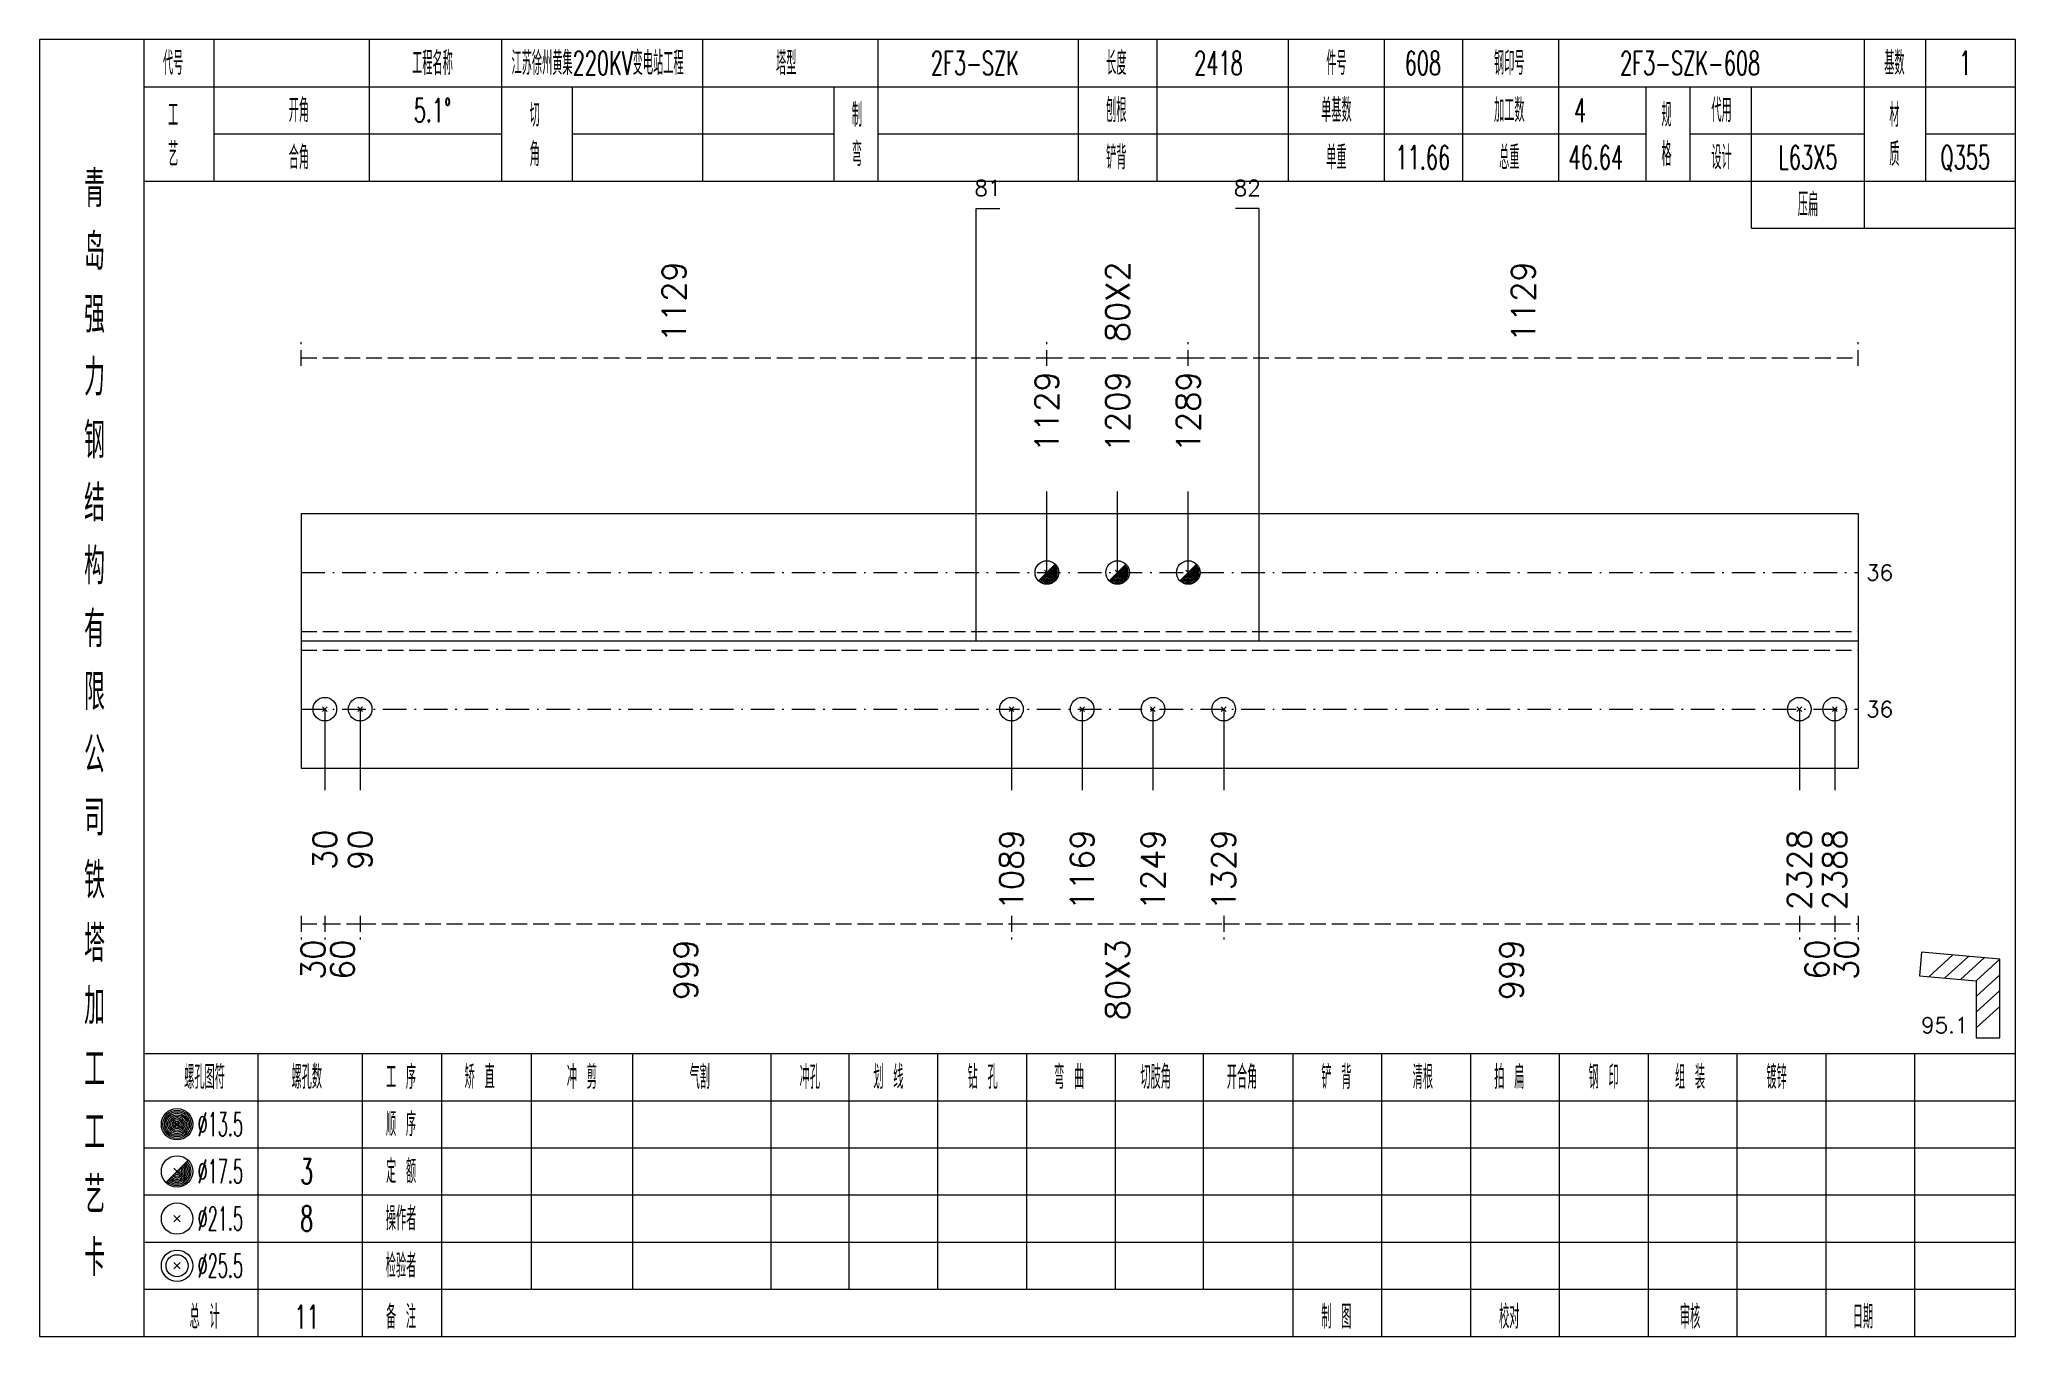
# Model space of a CAD drawing. Extents: x 0 to 4623, y -1159 to 4890.
# Drawn here: x 2491.2 to 2742.6, y 2025 to 2190 of the extents above; entities that cross this region are included whole.
import ezdxf
from ezdxf.enums import TextEntityAlignment as Align

# ---------------------------------------------------------------- set-up
doc = ezdxf.new("R2010")
doc.units = 0
doc.header["$MEASUREMENT"] = 0
doc.linetypes.add('一点画线', pattern=[5.2, 3, -1, 0.2, -1])
doc.linetypes.add('虚线', pattern=[2.75, 2, -0.75])
doc.layers.get('0').update_dxf_attribs({"linetype": 'CONTINUOUS', "lineweight": 25})
for name, color, linetype, lineweight in [('1', 7, 'CONTINUOUS', 25), ('2', 7, 'CONTINUOUS', 25), ('4', 7, 'CONTINUOUS', 25), ('5', 7, 'CONTINUOUS', 25)]:
    doc.layers.add(name, color=color, linetype=linetype, lineweight=lineweight)
doc.styles.get("Standard").update_dxf_attribs({"font": 'simplex.shx', "width": 0.7, "height": 3, "bigfont": 'gbhzfs.shx'})

msp = doc.modelspace()

# ---------------------------------------------------------------- texts
at = {"color": 8, "linetype": 'Continuous', "lineweight": 9}
for s, p in [('1129', (2571.93, 2151.5)), ('80X2', (2628.36, 2151.5)), ('1129', (2679.98, 2151.5))]:
    msp.add_text(s, height=3, rotation=90, dxfattribs=at).set_placement(p, align=Align.MIDDLE_LEFT)
at = {"color": 7, "linetype": 'Continuous', "lineweight": 13}
for s, p in [('1129', (2619.36, 2137.5)), ('1209', (2628.36, 2137.5)), ('1289', (2637.36, 2137.5))]:
    msp.add_text(s, height=3, rotation=90, dxfattribs=at).set_placement(p, align=Align.MIDDLE_LEFT)
for p in [(2723.6, 2122.19), (2723.6, 2104.81)]:
    msp.add_text('36', height=2, dxfattribs=at).set_placement(p, align=Align.MIDDLE_LEFT)
at = {"color": 8, "linetype": 'Continuous', "lineweight": 9}
for s, p in [('30', (2526, 2075.5)), ('60', (2529.75, 2075.5)), ('999', (2573.43, 2075.5)), ('80X3', (2628.36, 2075.5)), ('999', (2678.48, 2075.5)), ('60', (2717.35, 2075.5)), ('30', (2721.1, 2075.5))]:
    msp.add_text(s, height=3, rotation=90, dxfattribs=at).set_placement(p, align=Align.MIDDLE_RIGHT)
at = {"layer": '1', "color": 7, "linetype": 'Continuous', "lineweight": 13}
for s, p in [('30', (2527.5, 2089.5)), ('90', (2532, 2089.5)), ('1089', (2614.86, 2089.5)), ('1169', (2623.86, 2089.5)), ('1249', (2632.86, 2089.5)), ('1329', (2641.86, 2089.5)), ('2328', (2715.1, 2089.5)), ('2388', (2719.6, 2089.5))]:
    msp.add_text(s, height=3, rotation=90, dxfattribs=at).set_placement(p, align=Align.MIDDLE_RIGHT)
at = {"layer": '2', "color": 7, "linetype": 'Continuous', "lineweight": 13}
for s, p in [('81', (2611.86, 2169.5)), ('82', (2644.86, 2169.5))]:
    msp.add_text(s, height=2, dxfattribs=at).set_placement(p, align=Align.BOTTOM_CENTER)
msp.add_text('95.1', height=2, dxfattribs=at).set_placement((2736.6, 2063), align=Align.BOTTOM_RIGHT)
at = {"layer": '4', "color": 1, "linetype": 'Continuous', "lineweight": 13}
for s, height, width, p in [('代号', 3, 0.6, (2508.2, 2187)), ('工程名称', 3, 0.6, (2541.2, 2187)), ('江苏徐州黄集220KV变电站工程', 3, 0.6, (2562.2, 2187)), ('塔型', 3, 0.6, (2586.2, 2187)), ('2F3-SZK', 3, 0.6, (2610.2, 2187)), ('长度', 3, 0.6, (2628.2, 2187)), ('2418', 3, 0.6, (2641.2, 2187)), ('件号', 3, 0.6, (2656.2, 2187)), ('608', 3, 0.6, (2667.2, 2187)), ('钢印号', 3, 0.6, (2678.2, 2187)), ('2F3-SZK-608', 3, 0.6, (2701.2, 2187)), ('基数', 3, 0.6, (2727.2, 2187)), ('1', 3, 0.6, (2736.2, 2187)), ('开角', 3, 0.6, (2524.2, 2181)), ('5.1%%d', 3, 0.6, (2541.2, 2181)), ('制', 3, 0.6, (2595.2, 2180.4)), ('刨根', 3, 0.6, (2628.2, 2181)), ('单基数', 3, 0.6, (2656.2, 2181)), ('加工数', 3, 0.6, (2678.2, 2181)), ('4', 3, 0.6, (2687.2, 2181)), ('规', 3, 0.6, (2698.2, 2180.4)), ('代用', 3, 0.6, (2705.2, 2181)), ('材', 3, 0.6, (2727.2, 2180.4)), ('工', 3, 0.6, (2508.2, 2180.4)), ('切', 3, 0.6, (2554.2, 2180.4)), ('艺', 3, 0.6, (2508.2, 2175.4)), ('角', 3, 0.6, (2554.2, 2175.4)), ('弯', 3, 0.6, (2595.2, 2175.4)), ('格', 3, 0.6, (2698.2, 2175.4)), ('质', 3, 0.6, (2727.2, 2175.4)), ('合角', 3, 0.6, (2524.2, 2175)), ('铲背', 3, 0.6, (2628.2, 2175)), ('单重', 3, 0.6, (2656.2, 2175)), ('11.66', 3, 0.6, (2667.2, 2175)), ('总重', 3, 0.6, (2678.2, 2175)), ('46.64', 3, 0.6, (2689.2, 2175)), ('设计', 3, 0.6, (2705.2, 2175)), ('L63X5', 3, 0.6, (2716.2, 2175)), ('Q355', 3, 0.6, (2736.2, 2175)), ('青', 4.6, 0.8, (2498.2, 2171)), ('压扁', 3, 0.6, (2716.2, 2169)), ('岛', 4.6, 0.8, (2498.2, 2163)), ('强', 4.6, 0.8, (2498.2, 2155)), ('力', 4.6, 0.8, (2498.2, 2147)), ('钢', 4.6, 0.8, (2498.2, 2139)), ('结', 4.6, 0.8, (2498.2, 2131)), ('构', 4.6, 0.8, (2498.2, 2123)), ('有', 4.6, 0.8, (2498.2, 2115)), ('限', 4.6, 0.8, (2498.2, 2107)), ('公', 4.6, 0.8, (2498.2, 2099)), ('司', 4.6, 0.8, (2498.2, 2091)), ('铁', 4.6, 0.8, (2498.2, 2083)), ('塔', 4.6, 0.8, (2498.2, 2075)), ('加', 4.6, 0.8, (2498.2, 2067)), ('工', 4.6, 0.8, (2498.2, 2059)), ('螺孔图符', 3, 0.6, (2512.2, 2058)), ('螺孔数', 3, 0.6, (2525.2, 2058)), ('工 序', 3, 0.6, (2537.2, 2058)), ('矫 直', 3, 0.6, (2547.2, 2058)), ('冲 剪', 3, 0.6, (2560.2, 2058)), ('气割', 3, 0.6, (2575.2, 2058)), ('冲孔', 3, 0.6, (2589.2, 2058)), ('划 线', 3, 0.6, (2599.2, 2058)), ('钻 孔', 3, 0.6, (2611.2, 2058)), ('弯 曲', 3, 0.6, (2622.2, 2058)), ('切肢角', 3, 0.6, (2633.2, 2058)), ('开合角', 3, 0.6, (2644.2, 2058)), ('铲 背', 3, 0.6, (2656.2, 2058)), ('清根', 3, 0.6, (2667.2, 2058)), ('拍 扁', 3, 0.6, (2678.2, 2058)), ('钢 印', 3, 0.6, (2690.2, 2058)), ('组 装', 3, 0.6, (2701.2, 2058)), ('镀锌', 3, 0.6, (2712.2, 2058)), ('工', 4.6, 0.8, (2498.2, 2051)), ('%%C13.5', 3, 0.5, (2514.2, 2052)), ('顺 序', 3, 0.6, (2537.2, 2052)), ('%%C17.5', 3, 0.5, (2514.2, 2046)), ('3', 3.2, 0.6, (2525.2, 2046)), ('定 额', 3, 0.6, (2537.2, 2046)), ('艺', 4.6, 0.8, (2498.2, 2043)), ('%%C21.5', 3, 0.5, (2514.2, 2040)), ('8', 3.2, 0.6, (2525.2, 2040)), ('操作者', 3, 0.6, (2537.2, 2040)), ('卡', 4.6, 0.8, (2498.2, 2035)), ('%%C25.5', 3, 0.5, (2514.2, 2034)), ('检验者', 3, 0.6, (2537.2, 2034)), ('总 计', 3, 0.6, (2512.2, 2027.5)), ('11', 3, 0.6, (2525.2, 2027.5)), ('备 注', 3, 0.6, (2537.2, 2027.5)), ('制 图', 3, 0.6, (2656.2, 2027.5)), ('校对', 3, 0.6, (2678.2, 2027.5)), ('审核', 3, 0.6, (2701.2, 2027.5)), ('日期', 3, 0.6, (2723.2, 2027.5))]:
    msp.add_text(s, height=height, dxfattribs=dict(at, width=width)).set_placement(p, align=Align.MIDDLE_CENTER)

# ---------------------------------------------------------------- blocks, each defined once
blk = doc.blocks.new('孔17.5')
at = {"layer": '5', "color": 7, "linetype": 'Continuous', "lineweight": 13}
for p, q in [((-0.707, -0.707), (0.707, 0.707)), ((-0.2, 0.2), (0.2, -0.2))]:
    blk.add_line(p, q, dxfattribs=at)
blk.add_circle((0, 0), 1, dxfattribs=at)
for radius in [0.9, 0.8, 0.7, 0.6, 0.5, 0.4, 0.3, 0.2, 0.1]:
    blk.add_arc((0, 0), radius, 225, 45, dxfattribs=at)
blk = doc.blocks.new('孔21.5')
at = {"layer": '5', "color": 7, "linetype": 'Continuous', "lineweight": 13}
for p, q in [((-0.2, -0.2), (0.2, 0.2)), ((-0.2, 0.2), (0.2, -0.2))]:
    blk.add_line(p, q, dxfattribs=at)
blk.add_circle((0, 0), 1, dxfattribs=at)

# ---------------------------------------------------------------- linework, layer by layer
at = {"color": 8, "linetype": '虚线', "lineweight": 9}
for p, q in [((2524.5, 2148.5), (2524.5, 2151.5)), ((2524.5, 2149.5), (2619.36, 2149.5)), ((2619.36, 2148.5), (2619.36, 2151.5)), ((2619.36, 2148.5), (2619.36, 2151.5)), ((2619.36, 2149.5), (2637.36, 2149.5)), ((2637.36, 2148.5), (2637.36, 2151.5)), ((2637.36, 2148.5), (2637.36, 2151.5)), ((2637.36, 2149.5), (2722.6, 2149.5)), ((2722.6, 2148.5), (2722.6, 2151.5)), ((2524.5, 2078.5), (2524.5, 2075.5)), ((2524.5, 2077.5), (2527.5, 2077.5)), ((2527.5, 2078.5), (2527.5, 2075.5)), ((2527.5, 2078.5), (2527.5, 2075.5)), ((2527.5, 2077.5), (2532, 2077.5)), ((2532, 2078.5), (2532, 2075.5)), ((2532, 2078.5), (2532, 2075.5)), ((2532, 2077.5), (2614.86, 2077.5)), ((2614.86, 2078.5), (2614.86, 2075.5)), ((2614.86, 2078.5), (2614.86, 2075.5)), ((2614.86, 2077.5), (2641.86, 2077.5)), ((2641.86, 2078.5), (2641.86, 2075.5)), ((2641.86, 2078.5), (2641.86, 2075.5)), ((2641.86, 2077.5), (2715.1, 2077.5)), ((2715.1, 2078.5), (2715.1, 2075.5)), ((2715.1, 2078.5), (2715.1, 2075.5)), ((2715.1, 2077.5), (2719.6, 2077.5)), ((2719.6, 2078.5), (2719.6, 2075.5)), ((2719.6, 2078.5), (2719.6, 2075.5)), ((2719.6, 2077.5), (2722.6, 2077.5)), ((2722.6, 2078.5), (2722.6, 2075.5))]:
    msp.add_line(p, q, dxfattribs=at)
at = {"color": 7, "linetype": 'Continuous', "lineweight": 13}
for p, q in [((2619.36, 2122.19), (2619.36, 2132.5)), ((2628.36, 2122.19), (2628.36, 2132.5)), ((2637.36, 2122.19), (2637.36, 2132.5)), ((2527.5, 2104.81), (2527.5, 2094.5)), ((2532, 2104.81), (2532, 2094.5)), ((2614.86, 2104.81), (2614.86, 2094.5)), ((2623.86, 2104.81), (2623.86, 2094.5)), ((2632.86, 2104.81), (2632.86, 2094.5)), ((2641.86, 2104.81), (2641.86, 2094.5)), ((2715.1, 2104.81), (2715.1, 2094.5)), ((2719.6, 2104.81), (2719.6, 2094.5))]:
    msp.add_line(p, q, dxfattribs=at)
at = {"color": 7, "linetype": 'Continuous', "lineweight": 18}
for p, q in [((2524.5, 2129.69), (2524.5, 2097.31)), ((2524.5, 2129.69), (2722.6, 2129.69)), ((2722.6, 2129.69), (2722.6, 2097.31)), ((2524.5, 2113.5), (2722.6, 2113.5))]:
    msp.add_line(p, q, dxfattribs=at)
at = {"color": 3, "linetype": '一点画线', "lineweight": 13}
for p, q in [((2524.5, 2122.19), (2722.6, 2122.19)), ((2524.5, 2104.81), (2722.6, 2104.81))]:
    msp.add_line(p, q, dxfattribs=at)
at = {"color": 1, "linetype": '虚线', "lineweight": 18}
for p, q in [((2524.5, 2114.69), (2722.6, 2114.69)), ((2524.5, 2112.31), (2722.6, 2112.31))]:
    msp.add_line(p, q, dxfattribs=at)
at = {"layer": '1', "color": 7, "linetype": 'Continuous', "lineweight": 18}
msp.add_line((2524.5, 2097.31), (2722.6, 2097.31), dxfattribs=at)
at = {"layer": '2', "color": 7, "linetype": 'Continuous', "lineweight": 13}
for p, q in [((2610.36, 2113.5), (2610.36, 2168.5)), ((2610.36, 2168.5), (2613.36, 2168.5)), ((2646.36, 2168.5), (2643.36, 2168.5)), ((2646.36, 2113.5), (2646.36, 2168.5)), ((2730.64, 2073.889), (2730.373, 2070.901)), ((2740.6, 2073), (2730.64, 2073.889)), ((2731.624, 2070.789), (2734.624, 2073.533)), ((2733.616, 2070.611), (2736.616, 2073.356)), ((2735.608, 2070.434), (2738.608, 2073.178)), ((2737.6, 2070.256), (2740.6, 2073)), ((2740.6, 2063), (2740.6, 2073)), ((2730.373, 2070.901), (2737.6, 2070.256)), ((2737.6, 2068.256), (2740.6, 2071)), ((2737.6, 2070.256), (2737.6, 2063)), ((2737.6, 2066.256), (2740.6, 2069)), ((2737.6, 2064.256), (2740.6, 2067)), ((2737.6, 2063), (2740.6, 2063))]:
    msp.add_line(p, q, dxfattribs=at)
at = {"layer": '4', "color": 1, "linetype": 'Continuous', "lineweight": 18}
for p, q in [((2504.5, 2025), (2504.5, 2190)), ((2513.4, 2172), (2513.4, 2190)), ((2533.2, 2172), (2533.2, 2190)), ((2550, 2172), (2550, 2190)), ((2575.6, 2172), (2575.6, 2190)), ((2597.9, 2172), (2597.9, 2190)), ((2623.4, 2172), (2623.4, 2190)), ((2633.4, 2172), (2633.4, 2190)), ((2650.1, 2172), (2650.1, 2190)), ((2662.3, 2172), (2662.3, 2190)), ((2672.3, 2172), (2672.3, 2190)), ((2684.5, 2172), (2684.5, 2190)), ((2723.4, 2166), (2723.4, 2190)), ((2731.2, 2172), (2731.2, 2190)), ((2504.5, 2184), (2742.6, 2184)), ((2559, 2172), (2559, 2184)), ((2592.3, 2172), (2592.3, 2184)), ((2695.6, 2172), (2695.6, 2184)), ((2701.2, 2172), (2701.2, 2184)), ((2709, 2166), (2709, 2184)), ((2513.4, 2178), (2550, 2178)), ((2559, 2178), (2592.3, 2178)), ((2597.9, 2178), (2695.6, 2178)), ((2701.2, 2178), (2723.4, 2178)), ((2731.2, 2178), (2742.6, 2178)), ((2504.5, 2172), (2742.6, 2172)), ((2709, 2166), (2742.6, 2166)), ((2504.5, 2061), (2742.6, 2061)), ((2519, 2025), (2519, 2061)), ((2532.3, 2025), (2532.3, 2061)), ((2542.4, 2025), (2542.4, 2061)), ((2553.8, 2031), (2553.8, 2061)), ((2566.7, 2031), (2566.7, 2061)), ((2584.3, 2031), (2584.3, 2061)), ((2594.2, 2031), (2594.2, 2061)), ((2605.5, 2031), (2605.5, 2061)), ((2616.8, 2031), (2616.8, 2061)), ((2628.1, 2031), (2628.1, 2061)), ((2639.3, 2031), (2639.3, 2061)), ((2650.7, 2031), (2650.7, 2061)), ((2662, 2031), (2662, 2061)), ((2673.3, 2031), (2673.3, 2061)), ((2684.6, 2031), (2684.6, 2061)), ((2695.9, 2031), (2695.9, 2061)), ((2707.2, 2031), (2707.2, 2061)), ((2718.5, 2031), (2718.5, 2061)), ((2729.8, 2031), (2729.8, 2061)), ((2504.5, 2055), (2742.6, 2055)), ((2504.5, 2049), (2742.6, 2049)), ((2504.5, 2043), (2742.6, 2043)), ((2504.5, 2037), (2742.6, 2037)), ((2504.5, 2031), (2742.6, 2031)), ((2650.7, 2025), (2650.7, 2031)), ((2662, 2025), (2662, 2031)), ((2673.3, 2025), (2673.3, 2031)), ((2684.6, 2025), (2684.6, 2031)), ((2695.9, 2025), (2695.9, 2031)), ((2707.2, 2025), (2707.2, 2031)), ((2718.5, 2025), (2718.5, 2031)), ((2729.8, 2025), (2729.8, 2031))]:
    msp.add_line(p, q, dxfattribs=at)
at = {"layer": '4', "color": 7, "linetype": 'Continuous', "lineweight": 13}
for p, q in [((2508.5, 2051.8), (2508.9, 2052.2)), ((2508.9, 2051.8), (2508.5, 2052.2)), ((2507.286, 2044.586), (2510.114, 2047.414)), ((2508.3, 2046.4), (2509.1, 2045.6)), ((2508.3, 2039.6), (2509.1, 2040.4)), ((2508.3, 2040.4), (2509.1, 2039.6)), ((2508.3, 2033.6), (2509.1, 2034.4)), ((2508.3, 2034.4), (2509.1, 2033.6))]:
    msp.add_line(p, q, dxfattribs=at)
at = {"layer": '4', "color": 1, "linetype": 'Continuous', "lineweight": 18}
msp.add_lwpolyline([(2491.2, 2190), (2491.2, 2025), (2742.6, 2025), (2742.6, 2190)], close=True, dxfattribs=at)
at = {"layer": '4', "color": 7, "linetype": 'Continuous', "lineweight": 13}
for centre, radius in [((2508.7, 2052), 2), ((2508.7, 2052), 1.8), ((2508.7, 2052), 1.6), ((2508.7, 2052), 1.4), ((2508.7, 2052), 1.2), ((2508.7, 2052), 1), ((2508.7, 2052), 0.8), ((2508.7, 2052), 0.6), ((2508.7, 2052), 0.4), ((2508.7, 2052), 0.2), ((2508.7, 2046), 2), ((2508.7, 2040), 2), ((2508.7, 2034), 2), ((2508.7, 2034), 1.4)]:
    msp.add_circle(centre, radius, dxfattribs=at)
for radius in [1.8, 1.6, 1.4, 1.2, 1, 0.8, 0.6, 0.4, 0.2]:
    msp.add_arc((2508.7, 2046), radius, 225, 45, dxfattribs=at)

# ---------------------------------------------------------------- block references
at = {"color": 7, "linetype": 'Continuous', "lineweight": 13, "xscale": 1.5, "yscale": 1.5, "zscale": 1.5}
for p in [(2619.36, 2122.19), (2628.36, 2122.19), (2637.36, 2122.19)]:
    msp.add_blockref('孔17.5', p, dxfattribs=at)
at = {"layer": '1', "color": 7, "linetype": 'Continuous', "lineweight": 13, "xscale": 1.5, "yscale": 1.5, "zscale": 1.5}
for p in [(2527.5, 2104.81), (2532, 2104.81), (2614.86, 2104.81), (2623.86, 2104.81), (2632.86, 2104.81), (2641.86, 2104.81), (2715.1, 2104.81), (2719.6, 2104.81)]:
    msp.add_blockref('孔21.5', p, dxfattribs=at)

msp.set_redraw_order([(e.dxf.handle, doc.entitydb.next_handle()) for e in msp.query("TEXT MTEXT ATTDEF DIMENSION ARC_DIMENSION")])  # texts and dimensions are drawn at this point

doc.saveas('drawing.dxf')
